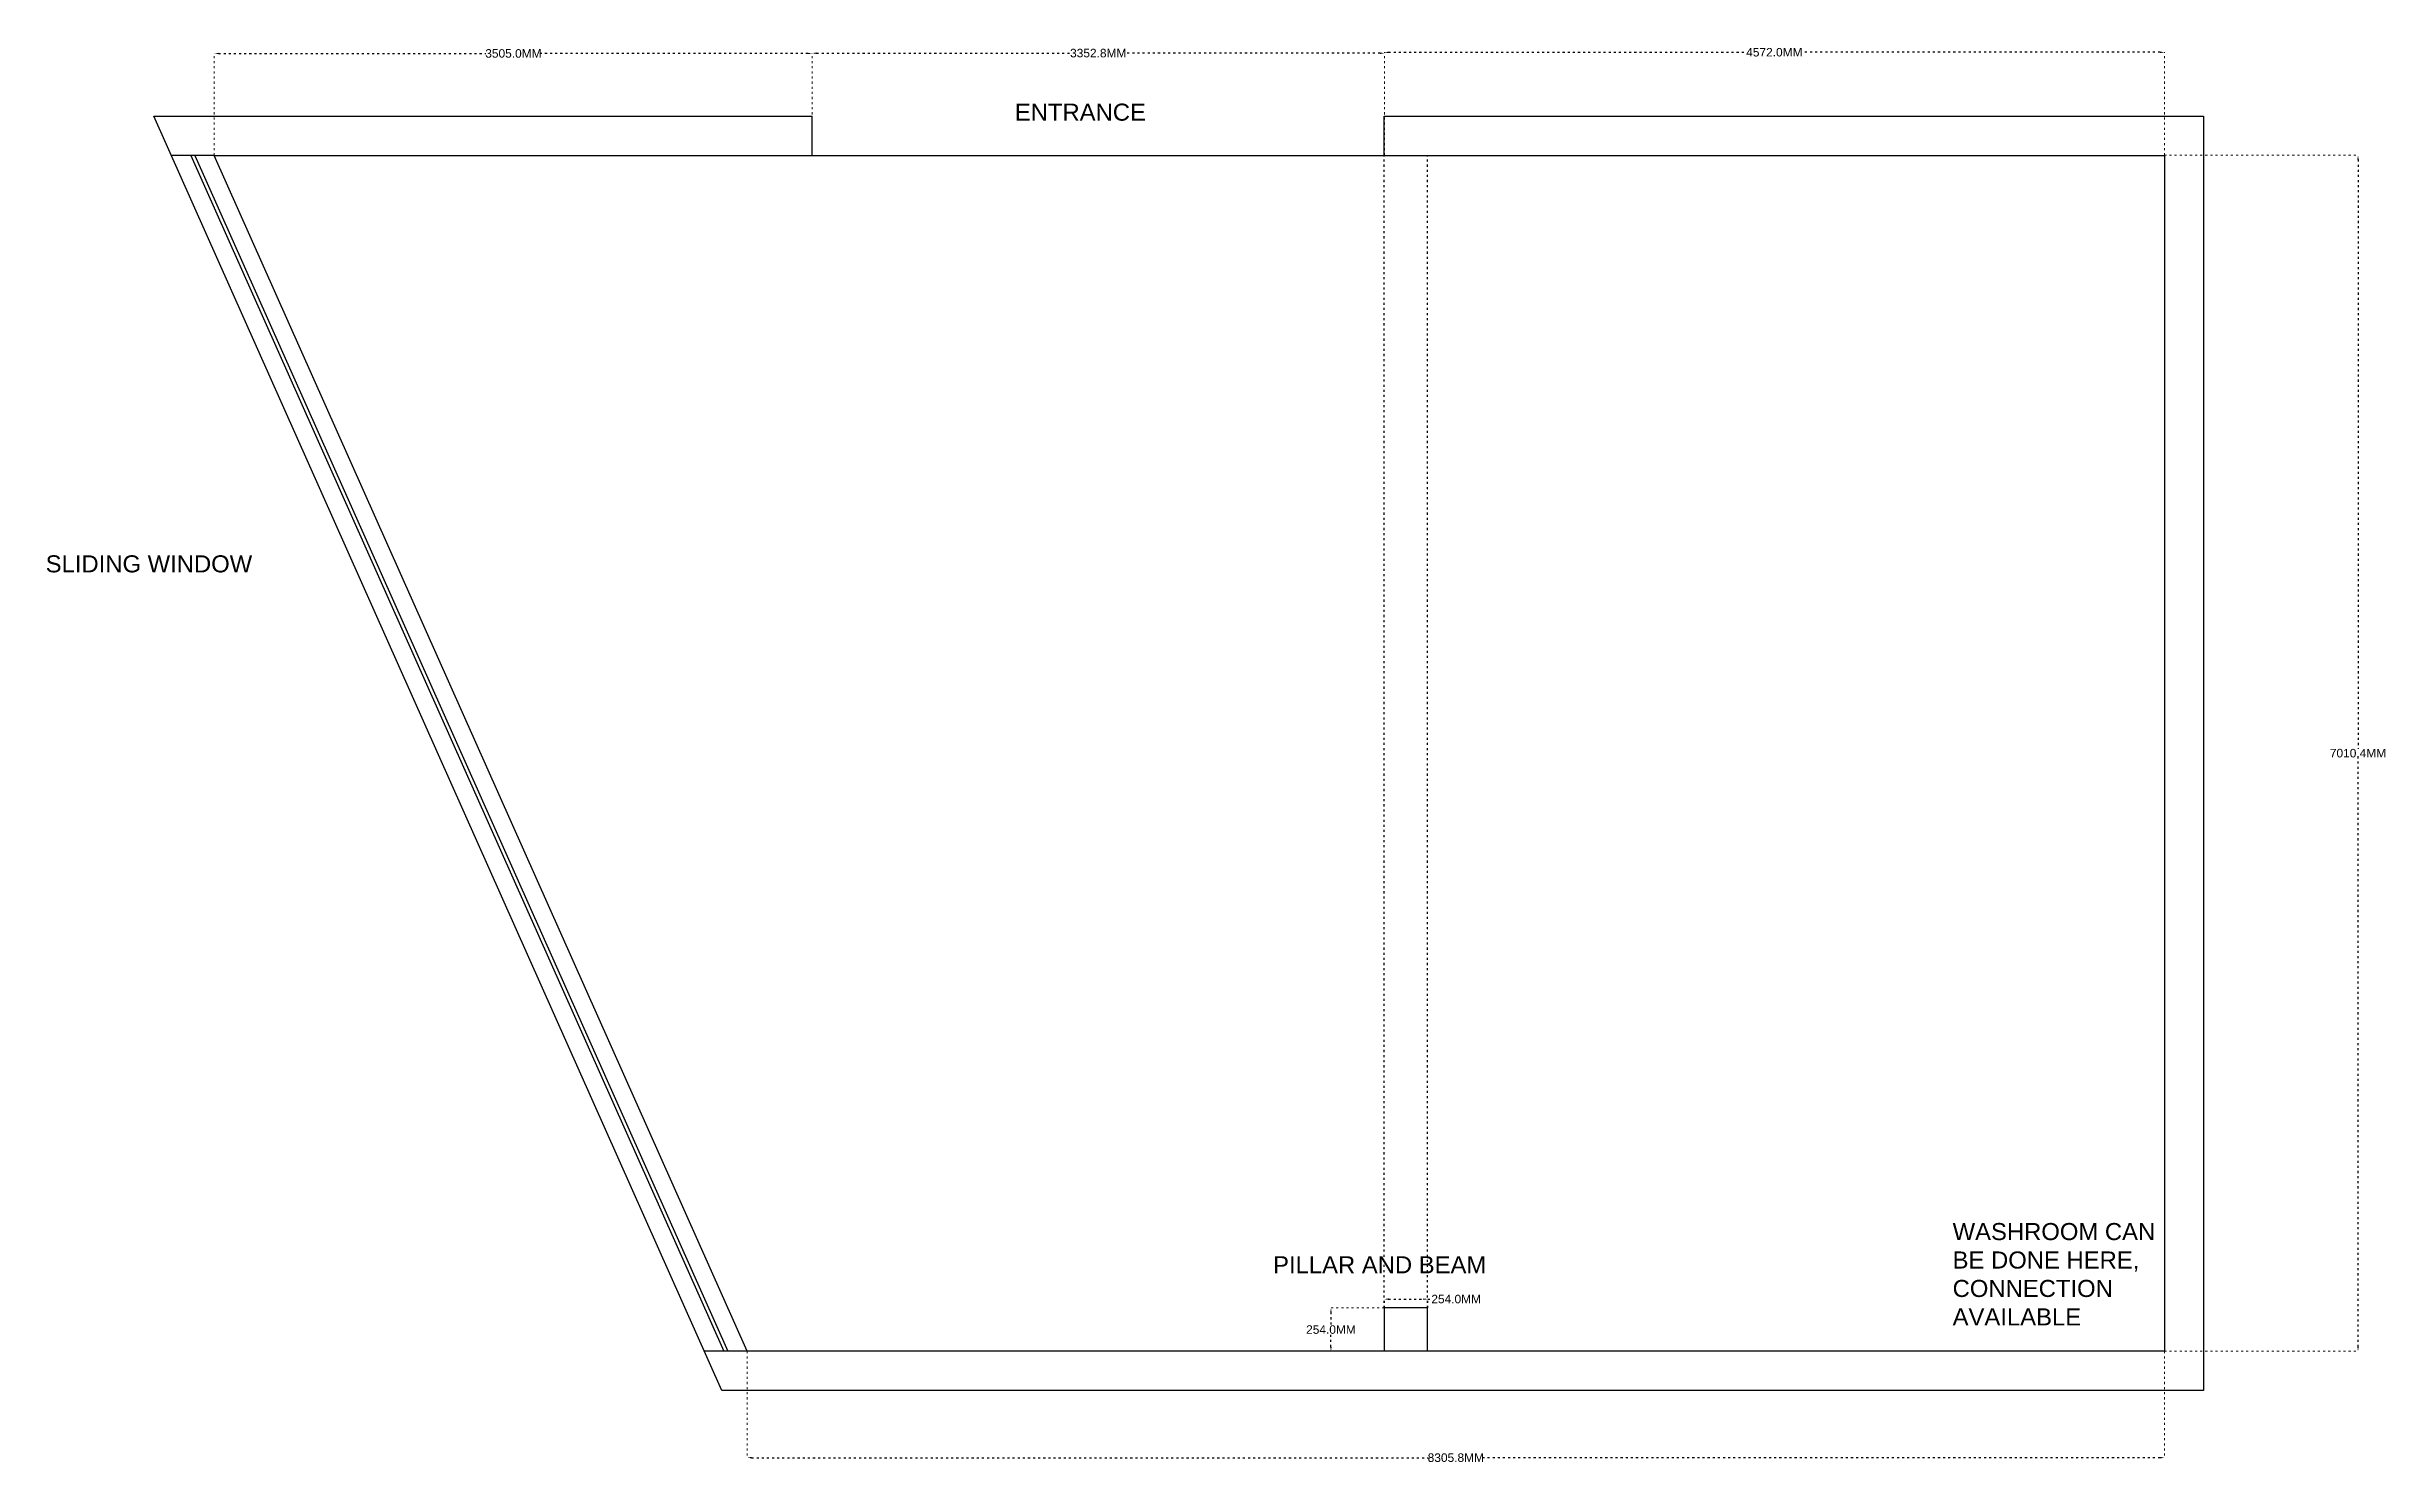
# Model space of a CAD drawing. Header units: millimetres. Extents: x 30849 to 148306, y 28561 to 116154.
# Drawn here: x 111855 to 125562, y 81928 to 90231 of the extents above; entities that cross this region are included whole.
import ezdxf

# ---------------------------------------------------------------- set-up
doc = ezdxf.new("R2010")
doc.units = ezdxf.units.MM
doc.header["$MEASUREMENT"] = 0
doc.linetypes.add('ACAD_ISO03W100', pattern=[30, 12, -18])
doc.styles.get("Standard").update_dxf_attribs({"font": 'arial.ttf'})
doc.dimstyles.get("Standard").update_dxf_attribs({"dimtxt": 50, "dimasz": 25, "dimexe": 0.18, "dimexo": 0.0625, "dimgap": 0.09, "dimtad": 0, "dimtih": 1, "dimtoh": 1, "dimdec": 1, "dimzin": 0, "dimdsep": 46, "dimtxsty": 'Standard', "dimcen": 0.09, "dimadec": 0, "dimazin": 0, "dimtfac": 1, "dimtdec": 1, "dimtofl": 0, "dimtmove": 0, "dimatfit": 3, "dimfxl": 1, "dimtolj": 1, "dimtzin": 0, "dimlwe": 0, "dimarcsym": 0})

msp = doc.modelspace()

# ---------------------------------------------------------------- texts
at = {"char_height": 100, "attachment_point": 1}
for s, insert in [('ENTRANCE', (117528.96, 89898.08)), ('SLIDING WINDOW', (111848.51, 87250.09)), ('WASHROOM CAN BE DONE HERE, CONNECTION AVAILABLE', (123025.84, 83335.77)), ('PILLAR AND BEAM', (119042.75, 83140.85))]:
    msp.add_mtext_dynamic_manual_height_columns(s, width=1356.9854, gutter_width=1, heights=[0], dxfattribs=dict(at, insert=insert))

# ---------------------------------------------------------------- blocks, each defined once
blk = doc.blocks.new('*D25')
at = {"color": 0, "linetype": 'ACAD_ISO03W100', "lineweight": 0, "transparency": 16777216}
for p, q in [((112837, 89595), (112837, 90192)), ((116342, 89595), (116342, 90192))]:
    blk.add_line(p, q, dxfattribs=at)
at = {"color": 0, "linetype": 'ACAD_ISO03W100', "lineweight": -2, "transparency": 16777216}
for p, q in [((112862, 90192), (114429, 90192)), ((116317, 90192), (114751, 90192))]:
    blk.add_line(p, q, dxfattribs=at)
at = {"color": 0, "transparency": 16777216}
for points in [[(112862, 90196), (112862, 90188), (112837, 90192)], [(116317, 90196), (116317, 90188), (116342, 90192)]]:
    blk.add_solid(points, dxfattribs=at)
at = {"layer": 'Defpoints', "color": 0, "transparency": 16777216}
for p in [(116342, 90192), (112837, 89595), (116342, 89595)]:
    blk.add_point(p, dxfattribs=at)
at = {"color": 0, "transparency": 16777216, "insert": (114590, 90192), "char_height": 50, "attachment_point": 5}
blk.add_mtext('\\A1;3505.0MM', dxfattribs=at)
blk = doc.blocks.new('*D26')
at = {"color": 0, "linetype": 'ACAD_ISO03W100', "lineweight": 0, "transparency": 16777216}
for p, q in [((116342, 89595), (116342, 90194)), ((119695, 89595), (119695, 90194))]:
    blk.add_line(p, q, dxfattribs=at)
at = {"color": 0, "linetype": 'ACAD_ISO03W100', "lineweight": -2, "transparency": 16777216}
for p, q in [((116367, 90194), (117857, 90194)), ((119670, 90194), (118179, 90194))]:
    blk.add_line(p, q, dxfattribs=at)
at = {"color": 0, "transparency": 16777216}
for points in [[(116367, 90198), (116367, 90189), (116342, 90194)], [(119670, 90198), (119670, 90189), (119695, 90194)]]:
    blk.add_solid(points, dxfattribs=at)
at = {"layer": 'Defpoints', "color": 0, "transparency": 16777216}
for p in [(119695, 90194), (116342, 89595), (119695, 89595)]:
    blk.add_point(p, dxfattribs=at)
at = {"color": 0, "transparency": 16777216, "insert": (118018, 90194), "char_height": 50, "attachment_point": 5}
blk.add_mtext('\\A1;3352.8MM', dxfattribs=at)
blk = doc.blocks.new('*D27')
at = {"color": 0, "linetype": 'ACAD_ISO03W100', "lineweight": 0, "transparency": 16777216}
for p, q in [((119695, 89595), (119695, 90199)), ((124267, 89595), (124267, 90199))]:
    blk.add_line(p, q, dxfattribs=at)
at = {"color": 0, "linetype": 'ACAD_ISO03W100', "lineweight": -2, "transparency": 16777216}
for p, q in [((119720, 90199), (121819, 90199)), ((124242, 90199), (122143, 90199))]:
    blk.add_line(p, q, dxfattribs=at)
at = {"color": 0, "transparency": 16777216}
for points in [[(119720, 90203), (119720, 90194), (119695, 90199)], [(124242, 90203), (124242, 90194), (124267, 90199)]]:
    blk.add_solid(points, dxfattribs=at)
at = {"layer": 'Defpoints', "color": 0, "transparency": 16777216}
for p in [(124267, 90199), (119695, 89595), (124267, 89595)]:
    blk.add_point(p, dxfattribs=at)
at = {"color": 0, "transparency": 16777216, "insert": (121981, 90199), "char_height": 50, "attachment_point": 5}
blk.add_mtext('\\A1;4572.0MM', dxfattribs=at)
blk = doc.blocks.new('*D28')
at = {"color": 0, "linetype": 'ACAD_ISO03W100', "lineweight": 0, "transparency": 16777216}
for p, q in [((124267, 89595), (125402, 89595)), ((124267, 82584), (125402, 82584))]:
    blk.add_line(p, q, dxfattribs=at)
at = {"color": 0, "linetype": 'ACAD_ISO03W100', "lineweight": -2, "transparency": 16777216}
for p, q in [((125402, 89570), (125402, 86115)), ((125402, 82609), (125402, 86064))]:
    blk.add_line(p, q, dxfattribs=at)
at = {"color": 0, "transparency": 16777216}
for points in [[(125398, 89570), (125406, 89570), (125402, 89595)], [(125398, 82609), (125406, 82609), (125402, 82584)]]:
    blk.add_solid(points, dxfattribs=at)
at = {"layer": 'Defpoints', "color": 0, "transparency": 16777216}
for p in [(124267, 89595), (124267, 82584), (125402, 82584)]:
    blk.add_point(p, dxfattribs=at)
at = {"color": 0, "transparency": 16777216, "insert": (125402, 86090), "char_height": 50, "attachment_point": 5}
blk.add_mtext('\\A1;7010.4MM', dxfattribs=at)
blk = doc.blocks.new('*D29')
at = {"color": 0, "linetype": 'ACAD_ISO03W100', "lineweight": 0, "transparency": 16777216}
for p, q in [((115961, 82584), (115961, 81960)), ((124267, 82584), (124267, 81960))]:
    blk.add_line(p, q, dxfattribs=at)
at = {"color": 0, "linetype": 'ACAD_ISO03W100', "lineweight": -2, "transparency": 16777216}
for p, q in [((115986, 81960), (119953, 81960)), ((124242, 81960), (120275, 81960))]:
    blk.add_line(p, q, dxfattribs=at)
at = {"color": 0, "transparency": 16777216}
for points in [[(115986, 81965), (115986, 81956), (115961, 81960)], [(124242, 81965), (124242, 81956), (124267, 81960)]]:
    blk.add_solid(points, dxfattribs=at)
at = {"layer": 'Defpoints', "color": 0, "transparency": 16777216}
for p in [(115961, 82584), (124267, 82584), (115961, 81960)]:
    blk.add_point(p, dxfattribs=at)
at = {"color": 0, "transparency": 16777216, "insert": (120114, 81960), "char_height": 50, "attachment_point": 5}
blk.add_mtext('\\A1;8305.8MM', dxfattribs=at)
blk = doc.blocks.new('*D30')
at = {"color": 0, "linetype": 'ACAD_ISO03W100', "lineweight": 0, "transparency": 16777216}
for p, q in [((119695, 82838), (119382, 82838)), ((119695, 82584), (119382, 82584))]:
    blk.add_line(p, q, dxfattribs=at)
at = {"color": 0, "linetype": 'ACAD_ISO03W100', "lineweight": -2, "transparency": 16777216}
for p, q in [((119382, 82813), (119382, 82737)), ((119382, 82609), (119382, 82686))]:
    blk.add_line(p, q, dxfattribs=at)
at = {"color": 0, "transparency": 16777216}
for points in [[(119378, 82813), (119386, 82813), (119382, 82838)], [(119378, 82609), (119386, 82609), (119382, 82584)]]:
    blk.add_solid(points, dxfattribs=at)
at = {"layer": 'Defpoints', "color": 0, "transparency": 16777216}
for p in [(119695, 82838), (119382, 82584), (119695, 82584)]:
    blk.add_point(p, dxfattribs=at)
at = {"color": 0, "transparency": 16777216, "insert": (119382, 82711), "char_height": 50, "attachment_point": 5}
blk.add_mtext('\\A1;254.0MM', dxfattribs=at)
blk = doc.blocks.new('*D31')
at = {"color": 0, "linetype": 'ACAD_ISO03W100', "lineweight": 0, "transparency": 16777216}
for p, q in [((119695, 82838), (119695, 82890)), ((119949, 82838), (119949, 82890))]:
    blk.add_line(p, q, dxfattribs=at)
at = {"color": 0, "linetype": 'ACAD_ISO03W100', "lineweight": -2, "transparency": 16777216}
for p, q in [((119720, 82890), (119924, 82890)), ((119949, 82890), (119974, 82890))]:
    blk.add_line(p, q, dxfattribs=at)
at = {"color": 0, "transparency": 16777216}
for points in [[(119720, 82894), (119720, 82885), (119695, 82890)], [(119924, 82894), (119924, 82885), (119949, 82890)]]:
    blk.add_solid(points, dxfattribs=at)
at = {"layer": 'Defpoints', "color": 0, "transparency": 16777216}
for p in [(119695, 82838), (119949, 82890), (119949, 82838)]:
    blk.add_point(p, dxfattribs=at)
at = {"color": 0, "transparency": 16777216, "insert": (120116, 82890), "char_height": 50, "attachment_point": 5}
blk.add_mtext('\\A1;254.0MM', dxfattribs=at)

# ---------------------------------------------------------------- dimensions: what is measured, and where the dimension line sits
for base, p1, p2, picture, middle in [((116342.02, 90191.78), (112837.02, 89594.7), (116342.02, 89594.7), '*D25', (114589.52, 90191.78)), ((119694.82, 90193.59), (116342.02, 89594.7), (119694.82, 89594.7), '*D26', (118018.42, 90193.59)), ((124266.82, 90198.56), (119694.82, 89594.7), (124266.82, 89594.7), '*D27', (121980.82, 90198.56)), ((119948.82, 82889.66), (119694.82, 82838.3), (119948.82, 82838.3), '*D31', (120115.82, 82889.66)), ((115961.02, 81960.43), (124266.82, 82584.3), (115961.02, 82584.3), '*D29', (120113.92, 81960.43))]:
    dim = msp.add_linear_dim(base=base, p1=p1, p2=p2, dimstyle='Standard', override={"dimpost": 'MM'})
    dim.commit()
    dim.dimension.update_dxf_attribs({"geometry": picture, "text_midpoint": middle})
for base, p1, p2, picture, middle in [((125402.05, 82584.3), (124266.82, 89594.7), (124266.82, 82584.3), '*D28', (125402.05, 86089.5)), ((119382.33, 82584.3), (119694.82, 82838.3), (119694.82, 82584.3), '*D30', (119382.33, 82711.3))]:
    dim = msp.add_linear_dim(base=base, p1=p1, p2=p2, angle=90, dimstyle='Standard', override={"dimpost": 'MM'})
    dim.commit()
    dim.dimension.update_dxf_attribs({"geometry": picture, "text_midpoint": middle})

# ---------------------------------------------------------------- linework, layer by layer
for p, q in [((115811.71, 82354.3), (112482.72, 89824.7)), ((112482.72, 89824.7), (116342.02, 89824.7)), ((116342.02, 89594.7), (116342.02, 89824.7)), ((119694.82, 89594.7), (119694.82, 89824.7)), ((119694.82, 89824.7), (124496.82, 89824.7)), ((124496.82, 89824.7), (124496.82, 82354.3)), ((112837.02, 89594.7), (112585.21, 89594.7)), ((112700.17, 89594.7), (115824.17, 82584.3)), ((112722.06, 89594.7), (115846.06, 82584.3)), ((112837.02, 89594.7), (116342.02, 89594.7)), ((115961.02, 82584.3), (112837.02, 89594.7)), ((116342.02, 89594.7), (119694.82, 89594.7)), ((119694.82, 89594.7), (124266.82, 89594.7)), ((124266.82, 89594.7), (124266.82, 82584.3)), ((119948.82, 82838.3), (119694.82, 82838.3)), ((119694.82, 82838.3), (119694.82, 82584.3)), ((119948.82, 82584.3), (119948.82, 82838.3)), ((115961.02, 82584.3), (115709.21, 82584.3)), ((119694.82, 82584.3), (115961.02, 82584.3)), ((119948.82, 82584.3), (119694.82, 82584.3)), ((124266.82, 82584.3), (119948.82, 82584.3)), ((124496.82, 82354.3), (115811.71, 82354.3))]:
    msp.add_line(p, q)
at = {"linetype": 'ACAD_ISO03W100'}
for p, q in [((119694.82, 82838.3), (119694.82, 89594.7)), ((119948.82, 82838.3), (119948.82, 89594.7))]:
    msp.add_line(p, q, dxfattribs=at)

msp.set_redraw_order([(e.dxf.handle, doc.entitydb.next_handle()) for e in msp.query("TEXT MTEXT ATTDEF DIMENSION ARC_DIMENSION")])  # texts and dimensions are drawn at this point

doc.saveas('drawing.dxf')
